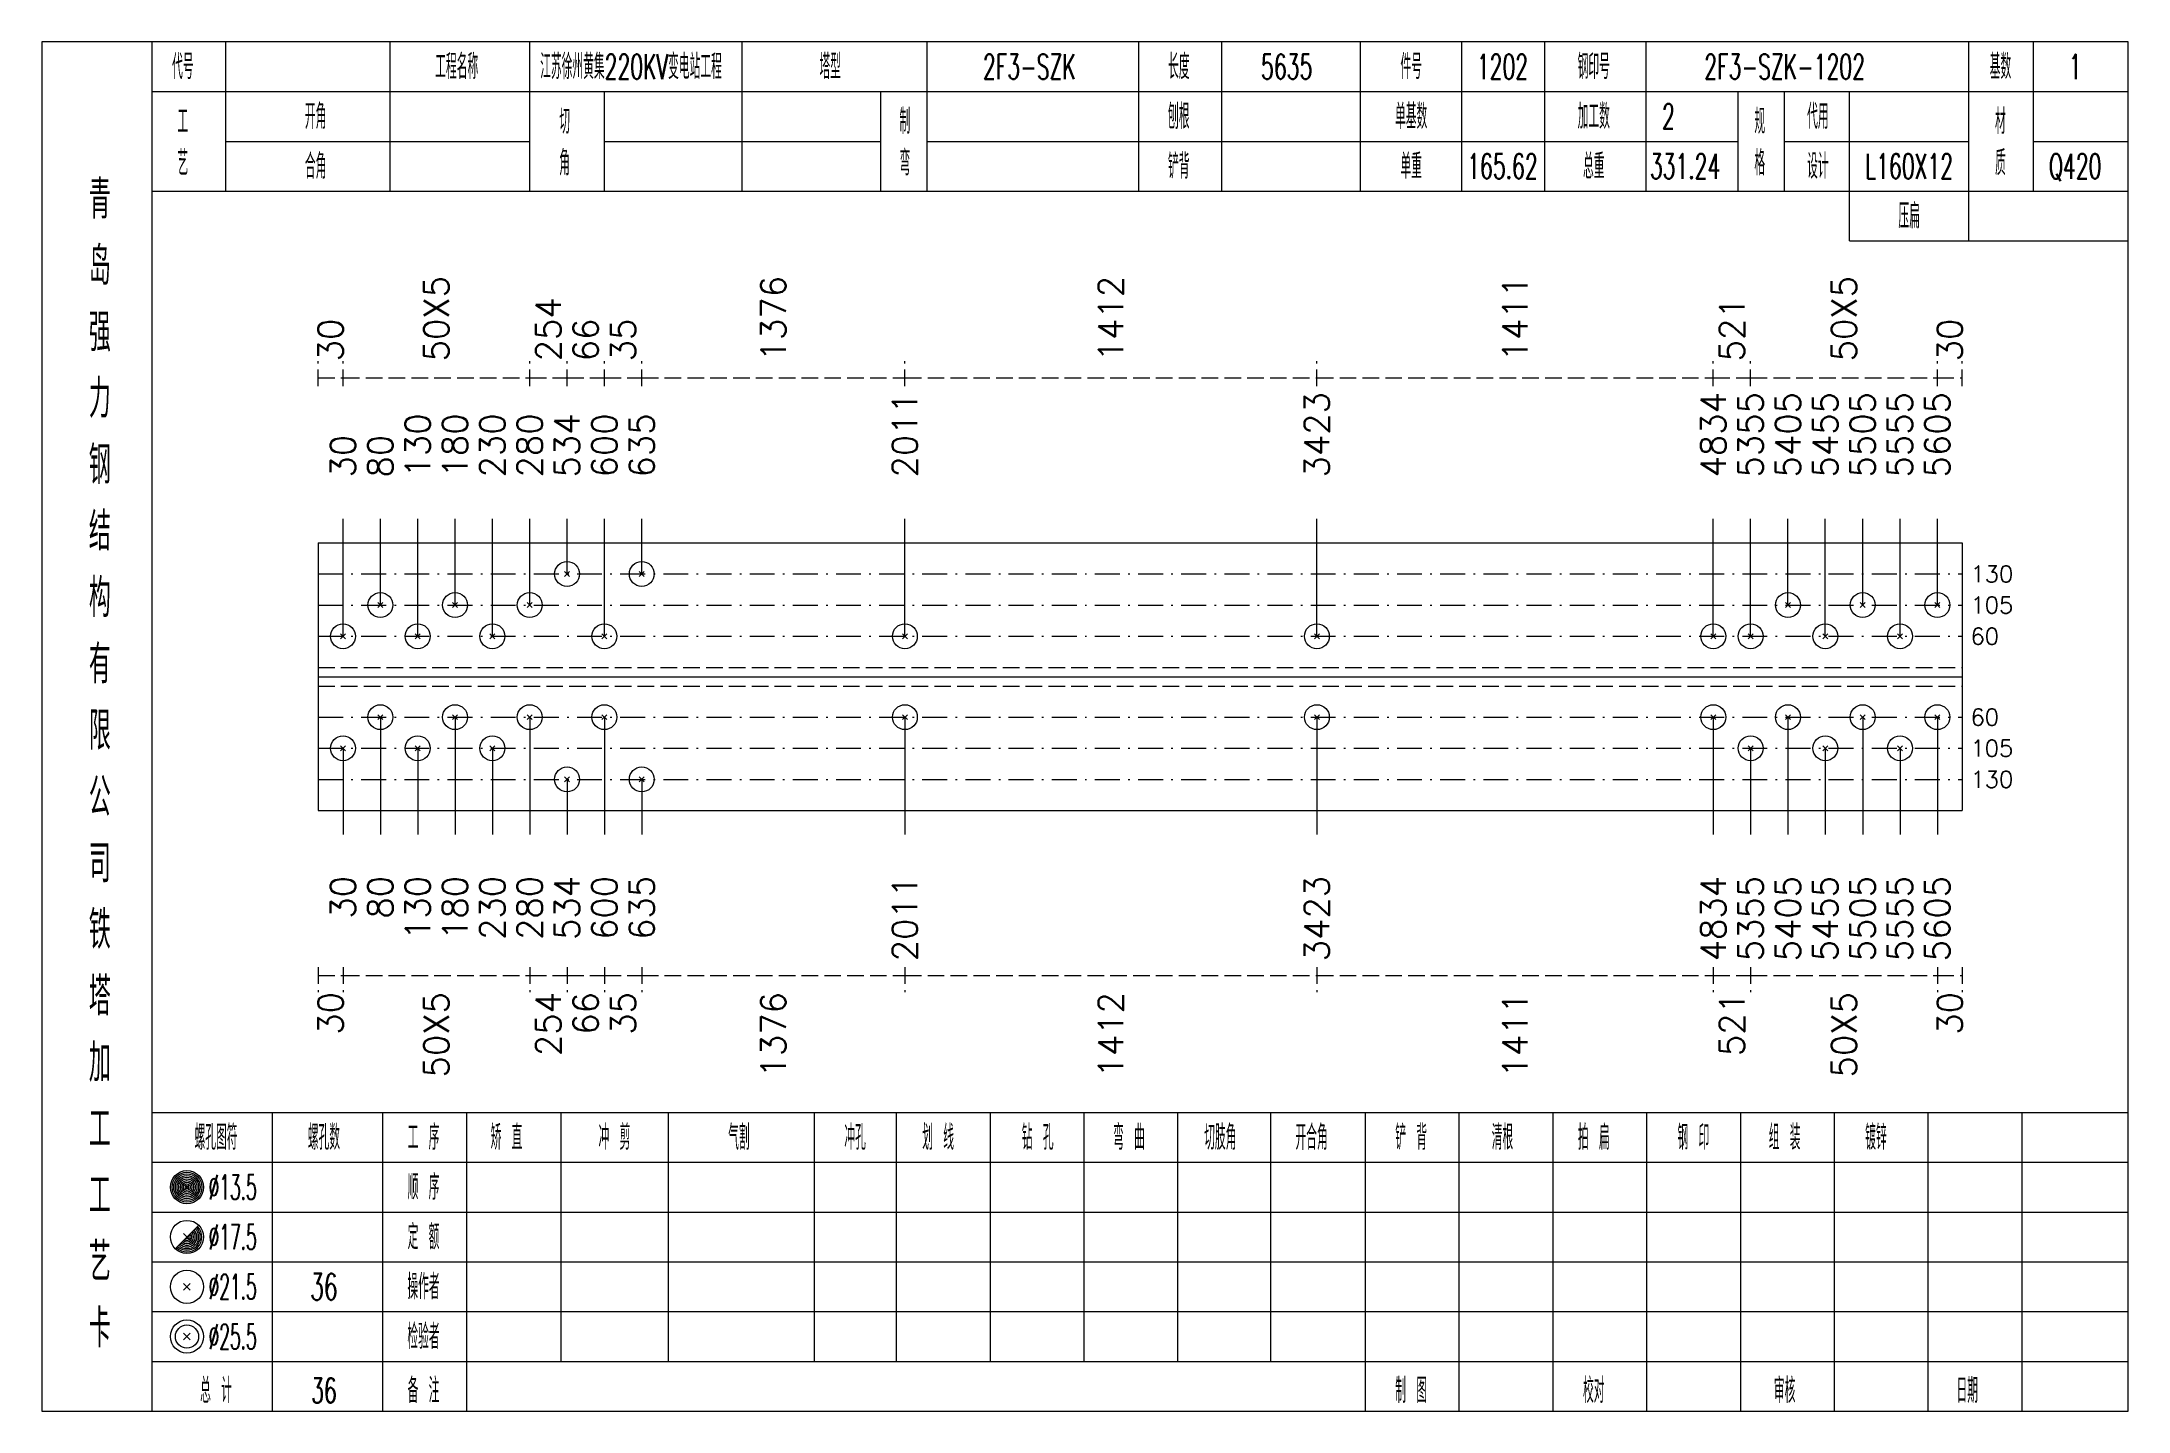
# Model space of a CAD drawing. Extents: x 0 to 4623, y -1159 to 4890.
# Drawn here: x 1868.4 to 2119.8, y 675 to 840 of the extents above; entities that cross this region are included whole.
import ezdxf
from ezdxf.enums import TextEntityAlignment as Align

# ---------------------------------------------------------------- set-up
doc = ezdxf.new("R2010")
doc.units = 0
doc.header["$MEASUREMENT"] = 0
doc.linetypes.add('一点画线', pattern=[5.2, 3, -1, 0.2, -1])
doc.linetypes.add('虚线', pattern=[2.75, 2, -0.75])
doc.layers.get('0').update_dxf_attribs({"linetype": 'CONTINUOUS', "lineweight": 25})
for name, color, linetype, lineweight in [('1', 7, 'CONTINUOUS', 25), ('4', 7, 'CONTINUOUS', 25), ('5', 7, 'CONTINUOUS', 25)]:
    doc.layers.add(name, color=color, linetype=linetype, lineweight=lineweight)
doc.styles.get("Standard").update_dxf_attribs({"font": 'simplex.shx', "width": 0.7, "height": 3, "bigfont": 'gbhzfs.shx'})

msp = doc.modelspace()

# ---------------------------------------------------------------- texts
at = {"color": 8, "linetype": 'Continuous', "lineweight": 9}
for s, p in [('50X5', (1915.95, 801.5)), ('1376', (1956.549, 801.5)), ('1412', (1997.217, 801.5)), ('1411', (2045.918, 801.5)), ('50X5', (2085.55, 801.5)), ('254', (1929.45, 801.5)), ('521', (2072.05, 801.5)), ('30', (1903.2, 801.5)), ('66', (1933.95, 801.5)), ('35', (1938.45, 801.5)), ('30', (2098.3, 801.5))]:
    msp.add_text(s, height=3, rotation=90, dxfattribs=at).set_placement(p, align=Align.MIDDLE_LEFT)
at = {"color": 7, "linetype": 'Continuous', "lineweight": 13}
for s, p in [('3423', (2022.037, 787.5)), ('4834', (2069.8, 787.5)), ('5355', (2074.3, 787.5)), ('5405', (2078.8, 787.5)), ('5455', (2083.3, 787.5)), ('5505', (2087.8, 787.5)), ('5555', (2092.3, 787.5)), ('5605', (2096.8, 787.5)), ('130', (1913.7, 787.5)), ('180', (1918.2, 787.5)), ('230', (1922.7, 787.5)), ('280', (1927.2, 787.5)), ('534', (1931.7, 787.5)), ('600', (1936.2, 787.5)), ('635', (1940.7, 787.5)), ('2011', (1972.397, 787.5)), ('30', (1904.7, 787.5)), ('80', (1909.2, 787.5))]:
    msp.add_text(s, height=3, rotation=90, dxfattribs=at).set_placement(p, align=Align.MIDDLE_LEFT)
for s, p in [('130', (2100.8, 775.875)), ('105', (2100.8, 772.125)), ('60', (2100.8, 768.375)), ('60', (2100.8, 758.625)), ('105', (2100.8, 754.875)), ('130', (2100.8, 751.125))]:
    msp.add_text(s, height=2, dxfattribs=at).set_placement(p, align=Align.MIDDLE_LEFT)
at = {"color": 8, "linetype": 'Continuous', "lineweight": 9}
for s, p in [('30', (1903.2, 725.5)), ('50X5', (1915.95, 725.5)), ('254', (1929.45, 725.5)), ('66', (1933.95, 725.5)), ('35', (1938.45, 725.5)), ('1376', (1956.549, 725.5)), ('1412', (1997.217, 725.5)), ('1411', (2045.918, 725.5)), ('521', (2072.05, 725.5)), ('50X5', (2085.55, 725.5)), ('30', (2098.3, 725.5))]:
    msp.add_text(s, height=3, rotation=90, dxfattribs=at).set_placement(p, align=Align.MIDDLE_RIGHT)
at = {"layer": '1', "color": 7, "linetype": 'Continuous', "lineweight": 13}
for s, p in [('534', (1931.7, 739.5)), ('4834', (2069.8, 739.5)), ('30', (1904.7, 739.5)), ('80', (1909.2, 739.5)), ('130', (1913.7, 739.5)), ('180', (1918.2, 739.5)), ('230', (1922.7, 739.5)), ('280', (1927.2, 739.5)), ('600', (1936.2, 739.5)), ('635', (1940.7, 739.5)), ('2011', (1972.397, 739.5)), ('3423', (2022.037, 739.5)), ('5355', (2074.3, 739.5)), ('5405', (2078.8, 739.5)), ('5455', (2083.3, 739.5)), ('5505', (2087.8, 739.5)), ('5555', (2092.3, 739.5)), ('5605', (2096.8, 739.5))]:
    msp.add_text(s, height=3, rotation=90, dxfattribs=at).set_placement(p, align=Align.MIDDLE_RIGHT)
at = {"layer": '4', "color": 1, "linetype": 'Continuous', "lineweight": 13}
for s, height, width, p in [('代号', 3, 0.6, (1885.4, 837)), ('工程名称', 3, 0.6, (1918.4, 837)), ('江苏徐州黄集220KV变电站工程', 3, 0.6, (1939.4, 837)), ('塔型', 3, 0.6, (1963.4, 837)), ('2F3-SZK', 3, 0.6, (1987.4, 837)), ('长度', 3, 0.6, (2005.4, 837)), ('5635', 3, 0.6, (2018.4, 837)), ('件号', 3, 0.6, (2033.4, 837)), ('1202', 3, 0.6, (2044.4, 837)), ('钢印号', 3, 0.6, (2055.4, 837)), ('2F3-SZK-1202', 3, 0.6, (2078.4, 837)), ('基数', 3, 0.6, (2104.4, 837)), ('1', 3, 0.6, (2113.4, 837)), ('开角', 3, 0.6, (1901.4, 831)), ('制', 3, 0.6, (1972.4, 830.4)), ('刨根', 3, 0.6, (2005.4, 831)), ('单基数', 3, 0.6, (2033.4, 831)), ('加工数', 3, 0.6, (2055.4, 831)), ('2', 3, 0.6, (2064.4, 831)), ('规', 3, 0.6, (2075.4, 830.4)), ('代用', 3, 0.6, (2082.4, 831)), ('材', 3, 0.6, (2104.4, 830.4)), ('工', 3, 0.6, (1885.4, 830.4)), ('切', 3, 0.6, (1931.4, 830.4)), ('艺', 3, 0.6, (1885.4, 825.4)), ('角', 3, 0.6, (1931.4, 825.4)), ('弯', 3, 0.6, (1972.4, 825.4)), ('格', 3, 0.6, (2075.4, 825.4)), ('质', 3, 0.6, (2104.4, 825.4)), ('合角', 3, 0.6, (1901.4, 825)), ('铲背', 3, 0.6, (2005.4, 825)), ('单重', 3, 0.6, (2033.4, 825)), ('165.62', 3, 0.6, (2044.4, 825)), ('总重', 3, 0.6, (2055.4, 825)), ('331.24', 3, 0.6, (2066.4, 825)), ('设计', 3, 0.6, (2082.4, 825)), ('L160X12', 3, 0.6, (2093.4, 825)), ('Q420', 3, 0.6, (2113.4, 825)), ('青', 4.6, 0.8, (1875.4, 821)), ('压扁', 3, 0.6, (2093.4, 819)), ('岛', 4.6, 0.8, (1875.4, 813)), ('强', 4.6, 0.8, (1875.4, 805)), ('力', 4.6, 0.8, (1875.4, 797)), ('钢', 4.6, 0.8, (1875.4, 789)), ('结', 4.6, 0.8, (1875.4, 781)), ('构', 4.6, 0.8, (1875.4, 773)), ('有', 4.6, 0.8, (1875.4, 765)), ('限', 4.6, 0.8, (1875.4, 757)), ('公', 4.6, 0.8, (1875.4, 749)), ('司', 4.6, 0.8, (1875.4, 741)), ('铁', 4.6, 0.8, (1875.4, 733)), ('塔', 4.6, 0.8, (1875.4, 725)), ('加', 4.6, 0.8, (1875.4, 717)), ('工', 4.6, 0.8, (1875.4, 709)), ('螺孔图符', 3, 0.6, (1889.4, 708)), ('螺孔数', 3, 0.6, (1902.4, 708)), ('工 序', 3, 0.6, (1914.4, 708)), ('矫 直', 3, 0.6, (1924.4, 708)), ('冲 剪', 3, 0.6, (1937.4, 708)), ('气割', 3, 0.6, (1952.4, 708)), ('冲孔', 3, 0.6, (1966.4, 708)), ('划 线', 3, 0.6, (1976.4, 708)), ('钻 孔', 3, 0.6, (1988.4, 708)), ('弯 曲', 3, 0.6, (1999.4, 708)), ('切肢角', 3, 0.6, (2010.4, 708)), ('开合角', 3, 0.6, (2021.4, 708)), ('铲 背', 3, 0.6, (2033.4, 708)), ('清根', 3, 0.6, (2044.4, 708)), ('拍 扁', 3, 0.6, (2055.4, 708)), ('钢 印', 3, 0.6, (2067.4, 708)), ('组 装', 3, 0.6, (2078.4, 708)), ('镀锌', 3, 0.6, (2089.4, 708)), ('工', 4.6, 0.8, (1875.4, 701)), ('%%C13.5', 3, 0.5, (1891.4, 702)), ('顺 序', 3, 0.6, (1914.4, 702)), ('%%C17.5', 3, 0.5, (1891.4, 696)), ('定 额', 3, 0.6, (1914.4, 696)), ('艺', 4.6, 0.8, (1875.4, 693)), ('%%C21.5', 3, 0.5, (1891.4, 690)), ('36', 3.2, 0.6, (1902.4, 690)), ('操作者', 3, 0.6, (1914.4, 690)), ('卡', 4.6, 0.8, (1875.4, 685)), ('%%C25.5', 3, 0.5, (1891.4, 684)), ('检验者', 3, 0.6, (1914.4, 684)), ('总 计', 3, 0.6, (1889.4, 677.5)), ('36', 3, 0.6, (1902.4, 677.5)), ('备 注', 3, 0.6, (1914.4, 677.5)), ('制 图', 3, 0.6, (2033.4, 677.5)), ('校对', 3, 0.6, (2055.4, 677.5)), ('审核', 3, 0.6, (2078.4, 677.5)), ('日期', 3, 0.6, (2100.4, 677.5))]:
    msp.add_text(s, height=height, dxfattribs=dict(at, width=width)).set_placement(p, align=Align.MIDDLE_CENTER)

# ---------------------------------------------------------------- blocks, each defined once
blk = doc.blocks.new('孔21.5')
at = {"layer": '5', "color": 7, "linetype": 'Continuous', "lineweight": 13}
for p, q in [((-0.2, -0.2), (0.2, 0.2)), ((-0.2, 0.2), (0.2, -0.2))]:
    blk.add_line(p, q, dxfattribs=at)
blk.add_circle((0, 0), 1, dxfattribs=at)

# ---------------------------------------------------------------- linework, layer by layer
at = {"color": 8, "linetype": '虚线', "lineweight": 9}
for p, q in [((1901.7, 798.5), (1901.7, 801.5)), ((1901.7, 799.5), (1904.7, 799.5)), ((1904.7, 798.5), (1904.7, 801.5)), ((1904.7, 798.5), (1904.7, 801.5)), ((1904.7, 799.5), (1927.2, 799.5)), ((1927.2, 798.5), (1927.2, 801.5)), ((1927.2, 798.5), (1927.2, 801.5)), ((1927.2, 799.5), (1931.7, 799.5)), ((1931.7, 798.5), (1931.7, 801.5)), ((1931.7, 798.5), (1931.7, 801.5)), ((1931.7, 799.5), (1936.2, 799.5)), ((1936.2, 798.5), (1936.2, 801.5)), ((1936.2, 798.5), (1936.2, 801.5)), ((1936.2, 799.5), (1940.7, 799.5)), ((1940.7, 798.5), (1940.7, 801.5)), ((1940.7, 798.5), (1940.7, 801.5)), ((1940.7, 799.5), (1972.397, 799.5)), ((1972.397, 798.5), (1972.397, 801.5)), ((1972.397, 798.5), (1972.397, 801.5)), ((1972.397, 799.5), (2022.037, 799.5)), ((2022.037, 798.5), (2022.037, 801.5)), ((2022.037, 798.5), (2022.037, 801.5)), ((2022.037, 799.5), (2069.8, 799.5)), ((2069.8, 798.5), (2069.8, 801.5)), ((2069.8, 798.5), (2069.8, 801.5)), ((2069.8, 799.5), (2074.3, 799.5)), ((2074.3, 798.5), (2074.3, 801.5)), ((2074.3, 798.5), (2074.3, 801.5)), ((2074.3, 799.5), (2096.8, 799.5)), ((2096.8, 798.5), (2096.8, 801.5)), ((2096.8, 798.5), (2096.8, 801.5)), ((2096.8, 799.5), (2099.8, 799.5)), ((2099.8, 798.5), (2099.8, 801.5)), ((1901.7, 728.5), (1901.7, 725.5)), ((1901.7, 727.5), (1904.7, 727.5)), ((1904.7, 728.5), (1904.7, 725.5)), ((1904.7, 728.5), (1904.7, 725.5)), ((1904.7, 727.5), (1927.2, 727.5)), ((1927.2, 728.5), (1927.2, 725.5)), ((1927.2, 728.5), (1927.2, 725.5)), ((1927.2, 727.5), (1931.7, 727.5)), ((1931.7, 728.5), (1931.7, 725.5)), ((1931.7, 728.5), (1931.7, 725.5)), ((1931.7, 727.5), (1936.2, 727.5)), ((1936.2, 728.5), (1936.2, 725.5)), ((1936.2, 728.5), (1936.2, 725.5)), ((1936.2, 727.5), (1940.7, 727.5)), ((1940.7, 728.5), (1940.7, 725.5)), ((1940.7, 728.5), (1940.7, 725.5)), ((1940.7, 727.5), (1972.397, 727.5)), ((1972.397, 728.5), (1972.397, 725.5)), ((1972.397, 728.5), (1972.397, 725.5)), ((1972.397, 727.5), (2022.037, 727.5)), ((2022.037, 728.5), (2022.037, 725.5)), ((2022.037, 728.5), (2022.037, 725.5)), ((2022.037, 727.5), (2069.8, 727.5)), ((2069.8, 728.5), (2069.8, 725.5)), ((2069.8, 728.5), (2069.8, 725.5)), ((2069.8, 727.5), (2074.3, 727.5)), ((2074.3, 728.5), (2074.3, 725.5)), ((2074.3, 728.5), (2074.3, 725.5)), ((2074.3, 727.5), (2096.8, 727.5)), ((2096.8, 728.5), (2096.8, 725.5)), ((2096.8, 728.5), (2096.8, 725.5)), ((2096.8, 727.5), (2099.8, 727.5)), ((2099.8, 728.5), (2099.8, 725.5))]:
    msp.add_line(p, q, dxfattribs=at)
at = {"color": 7, "linetype": 'Continuous', "lineweight": 13}
for p, q in [((1904.7, 768.375), (1904.7, 782.5)), ((1909.2, 772.125), (1909.2, 782.5)), ((1913.7, 768.375), (1913.7, 782.5)), ((1918.2, 772.125), (1918.2, 782.5)), ((1922.7, 768.375), (1922.7, 782.5)), ((1927.2, 772.125), (1927.2, 782.5)), ((1931.7, 775.875), (1931.7, 782.5)), ((1936.2, 768.375), (1936.2, 782.5)), ((1940.7, 775.875), (1940.7, 782.5)), ((1972.397, 768.375), (1972.397, 782.5)), ((2022.037, 768.375), (2022.037, 782.5)), ((2069.8, 768.375), (2069.8, 782.5)), ((2074.3, 768.375), (2074.3, 782.5)), ((2078.8, 772.125), (2078.8, 782.5)), ((2083.3, 768.375), (2083.3, 782.5)), ((2087.8, 772.125), (2087.8, 782.5)), ((2092.3, 768.375), (2092.3, 782.5)), ((2096.8, 772.125), (2096.8, 782.5)), ((1909.2, 758.625), (1909.2, 744.5)), ((1918.2, 758.625), (1918.2, 744.5)), ((1927.2, 758.625), (1927.2, 744.5)), ((1936.2, 758.625), (1936.2, 744.5)), ((1972.397, 758.625), (1972.397, 744.5)), ((2022.037, 758.625), (2022.037, 744.5)), ((2069.8, 758.625), (2069.8, 744.5)), ((2078.8, 758.625), (2078.8, 744.5)), ((2087.8, 758.625), (2087.8, 744.5)), ((2096.8, 758.625), (2096.8, 744.5)), ((1904.7, 754.875), (1904.7, 744.5)), ((1913.7, 754.875), (1913.7, 744.5)), ((1922.7, 754.875), (1922.7, 744.5)), ((2074.3, 754.875), (2074.3, 744.5)), ((2083.3, 754.875), (2083.3, 744.5)), ((2092.3, 754.875), (2092.3, 744.5)), ((1931.7, 751.125), (1931.7, 744.5)), ((1940.7, 751.125), (1940.7, 744.5))]:
    msp.add_line(p, q, dxfattribs=at)
at = {"color": 7, "linetype": 'Continuous', "lineweight": 18}
for p, q in [((1901.7, 779.625), (1901.7, 747.375)), ((1901.7, 779.625), (2099.8, 779.625)), ((2099.8, 779.625), (2099.8, 747.375)), ((1901.7, 763.5), (2099.8, 763.5))]:
    msp.add_line(p, q, dxfattribs=at)
at = {"color": 3, "linetype": '一点画线', "lineweight": 13}
for p, q in [((1901.7, 775.875), (2099.8, 775.875)), ((1901.7, 772.125), (2099.8, 772.125)), ((1901.7, 768.375), (2099.8, 768.375)), ((1901.7, 758.625), (2099.8, 758.625)), ((1901.7, 754.875), (2099.8, 754.875)), ((1901.7, 751.125), (2099.8, 751.125))]:
    msp.add_line(p, q, dxfattribs=at)
at = {"color": 1, "linetype": '虚线', "lineweight": 18}
for p, q in [((1901.7, 764.625), (2099.8, 764.625)), ((1901.7, 762.375), (2099.8, 762.375))]:
    msp.add_line(p, q, dxfattribs=at)
at = {"layer": '1', "color": 7, "linetype": 'Continuous', "lineweight": 18}
msp.add_line((1901.7, 747.375), (2099.8, 747.375), dxfattribs=at)
at = {"layer": '4', "color": 1, "linetype": 'Continuous', "lineweight": 18}
for p, q in [((1881.7, 675), (1881.7, 840)), ((1890.6, 822), (1890.6, 840)), ((1910.4, 822), (1910.4, 840)), ((1927.2, 822), (1927.2, 840)), ((1952.8, 822), (1952.8, 840)), ((1975.1, 822), (1975.1, 840)), ((2000.6, 822), (2000.6, 840)), ((2010.6, 822), (2010.6, 840)), ((2027.3, 822), (2027.3, 840)), ((2039.5, 822), (2039.5, 840)), ((2049.5, 822), (2049.5, 840)), ((2061.7, 822), (2061.7, 840)), ((2100.6, 816), (2100.6, 840)), ((2108.4, 822), (2108.4, 840)), ((1881.7, 834), (2119.8, 834)), ((1936.2, 822), (1936.2, 834)), ((1969.5, 822), (1969.5, 834)), ((2072.8, 822), (2072.8, 834)), ((2078.4, 822), (2078.4, 834)), ((2086.2, 816), (2086.2, 834)), ((1890.6, 828), (1927.2, 828)), ((1936.2, 828), (1969.5, 828)), ((1975.1, 828), (2072.8, 828)), ((2078.4, 828), (2100.6, 828)), ((2108.4, 828), (2119.8, 828)), ((1881.7, 822), (2119.8, 822)), ((2086.2, 816), (2119.8, 816)), ((1881.7, 711), (2119.8, 711)), ((1896.2, 675), (1896.2, 711)), ((1909.5, 675), (1909.5, 711)), ((1919.6, 675), (1919.6, 711)), ((1931, 681), (1931, 711)), ((1943.9, 681), (1943.9, 711)), ((1961.5, 681), (1961.5, 711)), ((1971.4, 681), (1971.4, 711)), ((1982.7, 681), (1982.7, 711)), ((1994, 681), (1994, 711)), ((2005.3, 681), (2005.3, 711)), ((2016.5, 681), (2016.5, 711)), ((2027.9, 681), (2027.9, 711)), ((2039.2, 681), (2039.2, 711)), ((2050.5, 681), (2050.5, 711)), ((2061.8, 681), (2061.8, 711)), ((2073.1, 681), (2073.1, 711)), ((2084.4, 681), (2084.4, 711)), ((2095.7, 681), (2095.7, 711)), ((2107, 681), (2107, 711)), ((1881.7, 705), (2119.8, 705)), ((1881.7, 699), (2119.8, 699)), ((1881.7, 693), (2119.8, 693)), ((1881.7, 687), (2119.8, 687)), ((1881.7, 681), (2119.8, 681)), ((2027.9, 675), (2027.9, 681)), ((2039.2, 675), (2039.2, 681)), ((2050.5, 675), (2050.5, 681)), ((2061.8, 675), (2061.8, 681)), ((2073.1, 675), (2073.1, 681)), ((2084.4, 675), (2084.4, 681)), ((2095.7, 675), (2095.7, 681)), ((2107, 675), (2107, 681))]:
    msp.add_line(p, q, dxfattribs=at)
at = {"layer": '4', "color": 7, "linetype": 'Continuous', "lineweight": 13}
for p, q in [((1885.7, 701.8), (1886.1, 702.2)), ((1886.1, 701.8), (1885.7, 702.2)), ((1884.486, 694.586), (1887.314, 697.414)), ((1885.5, 696.4), (1886.3, 695.6)), ((1885.5, 689.6), (1886.3, 690.4)), ((1885.5, 690.4), (1886.3, 689.6)), ((1885.5, 683.6), (1886.3, 684.4)), ((1885.5, 684.4), (1886.3, 683.6))]:
    msp.add_line(p, q, dxfattribs=at)
at = {"layer": '4', "color": 1, "linetype": 'Continuous', "lineweight": 18}
msp.add_lwpolyline([(1868.4, 840), (1868.4, 675), (2119.8, 675), (2119.8, 840)], close=True, dxfattribs=at)
at = {"layer": '4', "color": 7, "linetype": 'Continuous', "lineweight": 13}
for centre, radius in [((1885.9, 702), 2), ((1885.9, 702), 1.8), ((1885.9, 702), 1.6), ((1885.9, 702), 1.4), ((1885.9, 702), 1.2), ((1885.9, 702), 1), ((1885.9, 702), 0.8), ((1885.9, 702), 0.6), ((1885.9, 702), 0.4), ((1885.9, 702), 0.2), ((1885.9, 696), 2), ((1885.9, 690), 2), ((1885.9, 684), 2), ((1885.9, 684), 1.4)]:
    msp.add_circle(centre, radius, dxfattribs=at)
for radius in [1.8, 1.6, 1.4, 1.2, 1, 0.8, 0.6, 0.4, 0.2]:
    msp.add_arc((1885.9, 696), radius, 225, 45, dxfattribs=at)

# ---------------------------------------------------------------- block references
at = {"color": 7, "linetype": 'Continuous', "lineweight": 13, "xscale": 1.5, "yscale": 1.5, "zscale": 1.5}
for p in [(1931.7, 775.875), (1940.7, 775.875), (1909.2, 772.125), (1918.2, 772.125), (1927.2, 772.125), (2078.8, 772.125), (2087.8, 772.125), (2096.8, 772.125), (1904.7, 768.375), (1913.7, 768.375), (1922.7, 768.375), (1936.2, 768.375), (1972.397, 768.375), (2022.037, 768.375), (2069.8, 768.375), (2074.3, 768.375), (2083.3, 768.375), (2092.3, 768.375)]:
    msp.add_blockref('孔21.5', p, dxfattribs=at)
at = {"layer": '1', "color": 7, "linetype": 'Continuous', "lineweight": 13, "xscale": 1.5, "yscale": 1.5, "zscale": 1.5}
for p in [(1909.2, 758.625), (1918.2, 758.625), (1927.2, 758.625), (1936.2, 758.625), (1972.397, 758.625), (2022.037, 758.625), (2069.8, 758.625), (2078.8, 758.625), (2087.8, 758.625), (2096.8, 758.625), (1904.7, 754.875), (1913.7, 754.875), (1922.7, 754.875), (2074.3, 754.875), (2083.3, 754.875), (2092.3, 754.875), (1931.7, 751.125), (1940.7, 751.125)]:
    msp.add_blockref('孔21.5', p, dxfattribs=at)

msp.set_redraw_order([(e.dxf.handle, doc.entitydb.next_handle()) for e in msp.query("TEXT MTEXT ATTDEF DIMENSION ARC_DIMENSION")])  # texts and dimensions are drawn at this point

doc.saveas('drawing.dxf')
